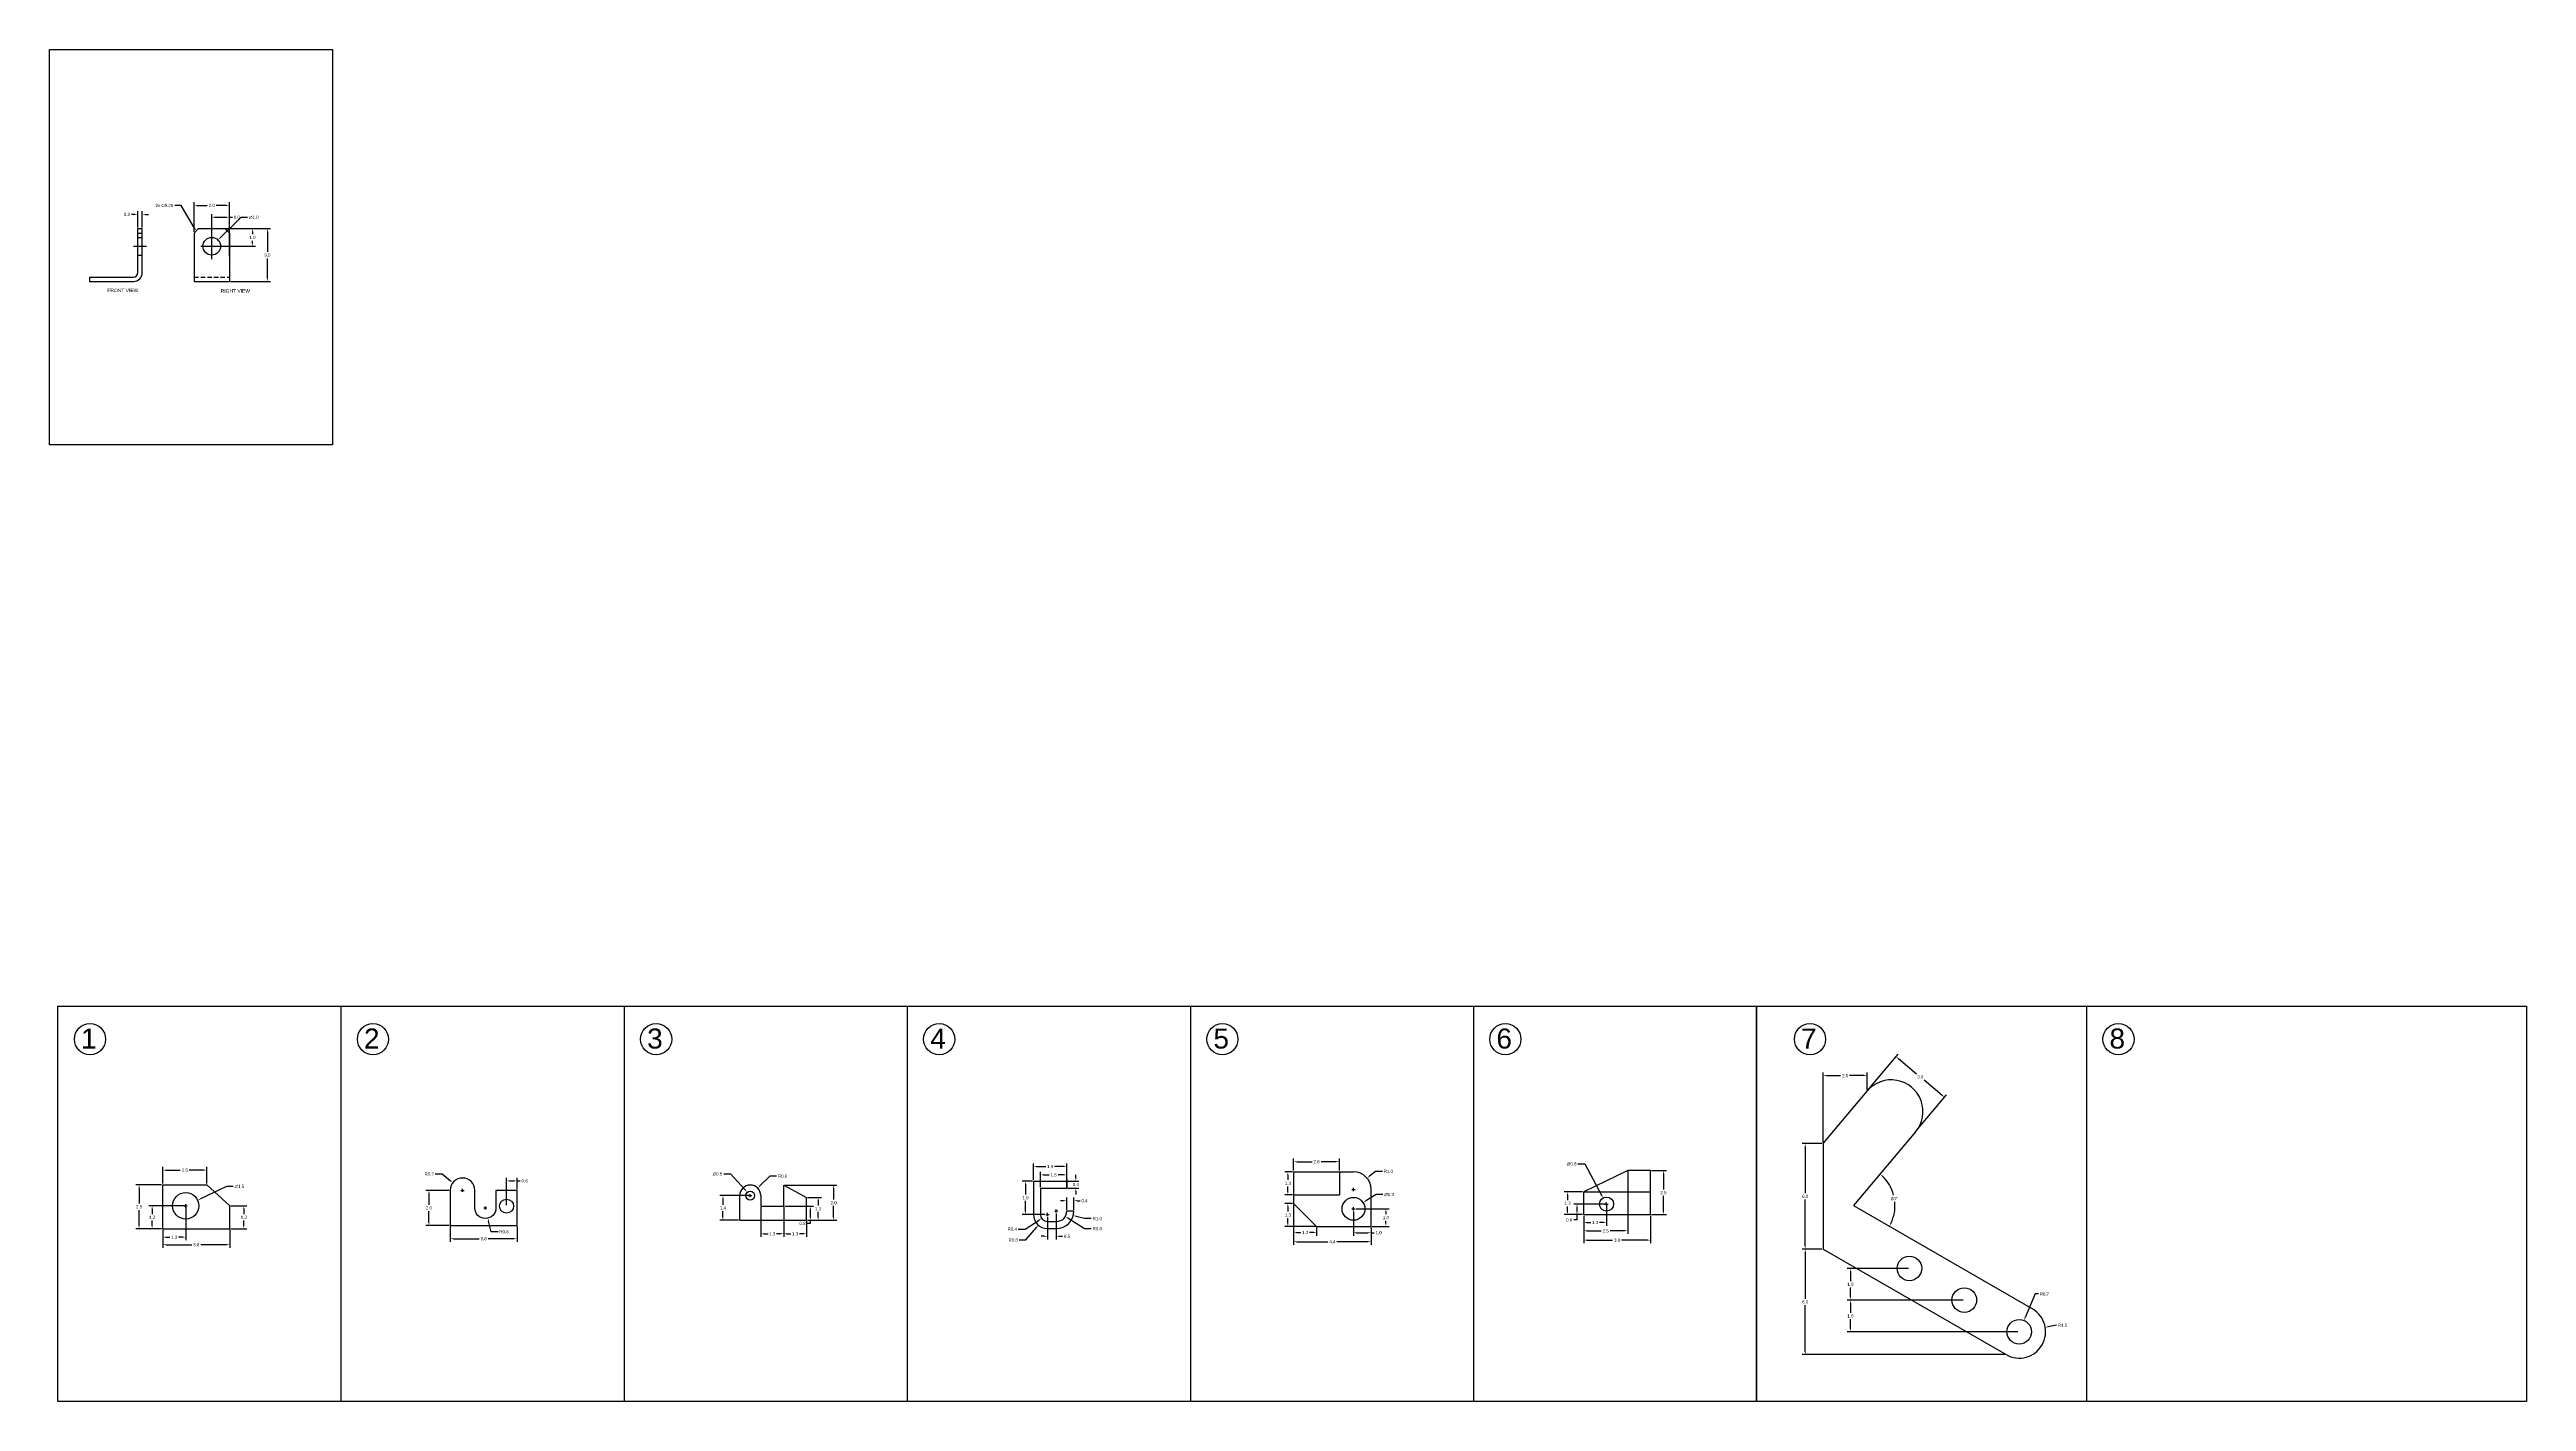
# Model space of a CAD drawing. Header units: inches. Extents: x 26 to 167, y 47 to 124.
import ezdxf
from ezdxf import colors
from ezdxf.entities.mleader import LeaderData, LeaderLine
from ezdxf.math import Vec2, Vec3

# ---------------------------------------------------------------- set-up
doc = ezdxf.new("R2010")
doc.units = ezdxf.units.IN
doc.header["$MEASUREMENT"] = 0
doc.linetypes.add('CENTER2', pattern=[1.125, 0.75, -0.125, 0.125, -0.125])
doc.linetypes.add('HIDDEN', pattern=[0.375, 0.25, -0.125])
for name, color, linetype in [('CENTER LINE', 2, 'Continuous'), ('DIM', 4, 'Continuous'), ('HIDDEN', 6, 'HIDDEN'), ('TEXT', 1, 'Continuous')]:
    doc.layers.add(name, color=color, linetype=linetype)
doc.styles.get("Standard").update_dxf_attribs({"font": 'arial.ttf'})
doc.dimstyles.get("Standard").update_dxf_attribs({"dimtxt": 0.18, "dimasz": 0.18, "dimexe": 0.18, "dimexo": 0.0625, "dimgap": 0.09, "dimtad": 0, "dimtih": 1, "dimtoh": 1, "dimdec": 1, "dimzin": 0, "dimdsep": 46, "dimtxsty": 'Standard', "dimcen": 0.09, "dimadec": 0, "dimazin": 0, "dimtfac": 1, "dimtdec": 1, "dimtofl": 0, "dimtmove": 0, "dimatfit": 3, "dimfxl": 1, "dimtolj": 1, "dimtzin": 0, "dimarcsym": 0})

# ---------------------------------------------------------------- blocks, each defined once
blk = doc.blocks.new('*D7')
at = {"layer": 'Defpoints', "color": 0, "transparency": 16777216}
for p in [(32.75, 56.63), (36.55, 56.63), (36.55, 55.72)]:
    blk.add_point(p, dxfattribs=at)
at = {"layer": 'DIM', "color": 0, "lineweight": -2, "transparency": 16777216}
for p, q in [((32.75, 56.56), (32.75, 55.54)), ((36.55, 56.56), (36.55, 55.54)), ((32.93, 55.72), (34.39, 55.72)), ((36.37, 55.72), (34.9, 55.72))]:
    blk.add_line(p, q, dxfattribs=at)
at = {"layer": 'DIM', "color": 0, "transparency": 16777216}
for points in [[(32.93, 55.75), (32.93, 55.69), (32.75, 55.72)], [(36.37, 55.75), (36.37, 55.69), (36.55, 55.72)]]:
    blk.add_solid(points, dxfattribs=at)
at = {"layer": 'DIM', "color": 0, "transparency": 16777216, "insert": (34.65, 55.72), "char_height": 0.18, "attachment_point": 5}
blk.add_mtext('\\A1;3.8', dxfattribs=at)
blk = doc.blocks.new('*D8')
at = {"layer": 'Defpoints', "color": 0, "transparency": 16777216}
for p in [(31.4, 59.13), (32.75, 59.13), (32.75, 56.63)]:
    blk.add_point(p, dxfattribs=at)
at = {"layer": 'DIM', "color": 0, "lineweight": -2, "transparency": 16777216}
for p, q in [((32.68, 59.13), (31.22, 59.13)), ((31.4, 58.95), (31.4, 58.06)), ((32.68, 56.63), (31.22, 56.63)), ((31.4, 56.81), (31.4, 57.69))]:
    blk.add_line(p, q, dxfattribs=at)
at = {"layer": 'DIM', "color": 0, "transparency": 16777216}
for points in [[(31.37, 58.95), (31.43, 58.95), (31.4, 59.13)], [(31.37, 56.81), (31.43, 56.81), (31.4, 56.63)]]:
    blk.add_solid(points, dxfattribs=at)
at = {"layer": 'DIM', "color": 0, "transparency": 16777216, "insert": (31.4, 57.88), "char_height": 0.18, "attachment_point": 5}
blk.add_mtext('\\A1;2.5', dxfattribs=at)
blk = doc.blocks.new('*D9')
at = {"layer": 'Defpoints', "color": 0, "transparency": 16777216}
for p in [(32.75, 59.13), (35.25, 59.96), (35.25, 59.13)]:
    blk.add_point(p, dxfattribs=at)
at = {"layer": 'DIM', "color": 0, "lineweight": -2, "transparency": 16777216}
for p, q in [((32.75, 59.19), (32.75, 60.14)), ((32.93, 59.96), (33.74, 59.96)), ((35.07, 59.96), (34.25, 59.96)), ((35.25, 59.19), (35.25, 60.14))]:
    blk.add_line(p, q, dxfattribs=at)
at = {"layer": 'DIM', "color": 0, "transparency": 16777216}
for points in [[(32.93, 59.99), (32.93, 59.93), (32.75, 59.96)], [(35.07, 59.99), (35.07, 59.93), (35.25, 59.96)]]:
    blk.add_solid(points, dxfattribs=at)
at = {"layer": 'DIM', "color": 0, "transparency": 16777216, "insert": (34, 59.96), "char_height": 0.18, "attachment_point": 5}
blk.add_mtext('\\A1;2.5', dxfattribs=at)
blk = doc.blocks.new('*D10')
at = {"layer": 'Defpoints', "color": 0, "transparency": 16777216}
for p in [(36.55, 57.93), (36.55, 56.63), (37.35, 56.63)]:
    blk.add_point(p, dxfattribs=at)
at = {"layer": 'DIM', "color": 0, "lineweight": -2, "transparency": 16777216}
for p, q in [((36.61, 57.93), (37.53, 57.93)), ((37.35, 57.75), (37.35, 57.46)), ((36.61, 56.63), (37.53, 56.63)), ((37.35, 56.81), (37.35, 57.09))]:
    blk.add_line(p, q, dxfattribs=at)
at = {"layer": 'DIM', "color": 0, "transparency": 16777216}
for points in [[(37.32, 57.75), (37.38, 57.75), (37.35, 57.93)], [(37.32, 56.81), (37.38, 56.81), (37.35, 56.63)]]:
    blk.add_solid(points, dxfattribs=at)
at = {"layer": 'DIM', "color": 0, "transparency": 16777216, "insert": (37.35, 57.28), "char_height": 0.18, "attachment_point": 5}
blk.add_mtext('\\A1;1.3', dxfattribs=at)
blk = doc.blocks.new('*D11')
at = {"layer": 'Defpoints', "color": 0, "transparency": 16777216}
for p in [(34.05, 57.93), (32.75, 56.63), (32.75, 56.15)]:
    blk.add_point(p, dxfattribs=at)
at = {"layer": 'DIM', "color": 0, "lineweight": -2, "transparency": 16777216}
for p, q in [((34.05, 57.86), (34.05, 55.97)), ((32.75, 56.56), (32.75, 55.97)), ((32.93, 56.15), (33.15, 56.15)), ((33.87, 56.15), (33.64, 56.15))]:
    blk.add_line(p, q, dxfattribs=at)
at = {"layer": 'DIM', "color": 0, "transparency": 16777216}
for points in [[(32.93, 56.18), (32.93, 56.12), (32.75, 56.15)], [(33.87, 56.18), (33.87, 56.12), (34.05, 56.15)]]:
    blk.add_solid(points, dxfattribs=at)
at = {"layer": 'DIM', "color": 0, "transparency": 16777216, "insert": (33.4, 56.15), "char_height": 0.18, "attachment_point": 5}
blk.add_mtext('\\A1;1.3', dxfattribs=at)
blk = doc.blocks.new('*D12')
at = {"layer": 'Defpoints', "color": 0, "transparency": 16777216}
for p in [(34.05, 57.93), (32.14, 56.63), (32.75, 56.63)]:
    blk.add_point(p, dxfattribs=at)
at = {"layer": 'DIM', "color": 0, "lineweight": -2, "transparency": 16777216}
for p, q in [((33.98, 57.93), (31.96, 57.93)), ((32.14, 57.75), (32.14, 57.46)), ((32.68, 56.63), (31.96, 56.63)), ((32.14, 56.81), (32.14, 57.09))]:
    blk.add_line(p, q, dxfattribs=at)
at = {"layer": 'DIM', "color": 0, "transparency": 16777216}
for points in [[(32.11, 57.75), (32.17, 57.75), (32.14, 57.93)], [(32.11, 56.81), (32.17, 56.81), (32.14, 56.63)]]:
    blk.add_solid(points, dxfattribs=at)
at = {"layer": 'DIM', "color": 0, "transparency": 16777216, "insert": (32.14, 57.28), "char_height": 0.18, "attachment_point": 5}
blk.add_mtext('\\A1;1.3', dxfattribs=at)
blk = doc.blocks.new('*D13')
at = {"layer": 'Defpoints', "color": 0, "transparency": 16777216}
for p in [(34.72, 58.25), (33.37, 57.6)]:
    blk.add_point(p, dxfattribs=at)
at = {"layer": 'DIM', "color": 0, "lineweight": -2, "transparency": 16777216}
for p, q in [((33.96, 57.93), (34.14, 57.93)), ((34.05, 57.84), (34.05, 58.02)), ((36.36, 59.03), (34.89, 58.32)), ((36.75, 59.03), (36.36, 59.03))]:
    blk.add_line(p, q, dxfattribs=at)
at = {"layer": 'DIM', "color": 0, "transparency": 16777216}
blk.add_solid([(34.87, 58.35), (34.9, 58.3), (34.72, 58.25)], dxfattribs=at)
at = {"layer": 'DIM', "color": 0, "transparency": 16777216, "insert": (37.1, 59.03), "char_height": 0.18, "attachment_point": 5}
blk.add_mtext('\\A1;∅1.5', dxfattribs=at)
blk = doc.blocks.new('*D14')
at = {"layer": 'Defpoints', "color": 0, "transparency": 16777216}
for p in [(64.58, 58.51), (66.13, 58.51), (65.53, 57.11)]:
    blk.add_point(p, dxfattribs=at)
at = {"layer": 'DIM', "color": 0, "lineweight": -2, "transparency": 16777216}
for p, q in [((66.07, 58.51), (64.4, 58.51)), ((64.58, 58.33), (64.58, 57.99)), ((65.47, 57.11), (64.4, 57.11)), ((64.58, 57.29), (64.58, 57.63))]:
    blk.add_line(p, q, dxfattribs=at)
at = {"layer": 'DIM', "color": 0, "transparency": 16777216}
for points in [[(64.55, 58.33), (64.61, 58.33), (64.58, 58.51)], [(64.55, 57.29), (64.61, 57.29), (64.58, 57.11)]]:
    blk.add_solid(points, dxfattribs=at)
at = {"layer": 'DIM', "color": 0, "transparency": 16777216, "insert": (64.58, 57.81), "char_height": 0.18, "attachment_point": 5}
blk.add_mtext('\\A1;1.4', dxfattribs=at)
blk = doc.blocks.new('*D15')
at = {"layer": 'Defpoints', "color": 0, "transparency": 16777216}
for p in [(66.73, 57.91), (68.03, 57.91), (68.03, 56.34)]:
    blk.add_point(p, dxfattribs=at)
at = {"layer": 'DIM', "color": 0, "lineweight": -2, "transparency": 16777216}
for p, q in [((66.73, 57.85), (66.73, 56.16)), ((68.03, 57.85), (68.03, 56.16)), ((66.91, 56.34), (67.14, 56.34)), ((67.85, 56.34), (67.63, 56.34))]:
    blk.add_line(p, q, dxfattribs=at)
at = {"layer": 'DIM', "color": 0, "transparency": 16777216}
for points in [[(66.91, 56.37), (66.91, 56.31), (66.73, 56.34)], [(67.85, 56.37), (67.85, 56.31), (68.03, 56.34)]]:
    blk.add_solid(points, dxfattribs=at)
at = {"layer": 'DIM', "color": 0, "transparency": 16777216, "insert": (67.38, 56.34), "char_height": 0.18, "attachment_point": 5}
blk.add_mtext('\\A1;1.3', dxfattribs=at)
blk = doc.blocks.new('*D16')
at = {"layer": 'Defpoints', "color": 0, "transparency": 16777216}
for p in [(68.03, 57.91), (68.03, 56.34), (69.33, 57.11)]:
    blk.add_point(p, dxfattribs=at)
at = {"layer": 'DIM', "color": 0, "lineweight": -2, "transparency": 16777216}
for p, q in [((68.03, 57.85), (68.03, 56.16)), ((68.21, 56.34), (68.44, 56.34)), ((69.15, 56.34), (68.93, 56.34)), ((69.33, 57.05), (69.33, 56.16))]:
    blk.add_line(p, q, dxfattribs=at)
at = {"layer": 'DIM', "color": 0, "transparency": 16777216}
for points in [[(68.21, 56.37), (68.21, 56.31), (68.03, 56.34)], [(69.15, 56.37), (69.15, 56.31), (69.33, 56.34)]]:
    blk.add_solid(points, dxfattribs=at)
at = {"layer": 'DIM', "color": 0, "transparency": 16777216, "insert": (68.68, 56.34), "char_height": 0.18, "attachment_point": 5}
blk.add_mtext('\\A1;1.3', dxfattribs=at)
blk = doc.blocks.new('*D17')
at = {"layer": 'Defpoints', "color": 0, "transparency": 16777216}
for p in [(69.33, 58.41), (69.99, 58.41), (69.33, 57.11)]:
    blk.add_point(p, dxfattribs=at)
at = {"layer": 'DIM', "color": 0, "lineweight": -2, "transparency": 16777216}
for p, q in [((69.39, 58.41), (70.17, 58.41)), ((69.99, 58.23), (69.99, 57.94)), ((69.39, 57.11), (70.17, 57.11)), ((69.99, 57.29), (69.99, 57.58))]:
    blk.add_line(p, q, dxfattribs=at)
at = {"layer": 'DIM', "color": 0, "transparency": 16777216}
for points in [[(69.96, 58.23), (70.02, 58.23), (69.99, 58.41)], [(69.96, 57.29), (70.02, 57.29), (69.99, 57.11)]]:
    blk.add_solid(points, dxfattribs=at)
at = {"layer": 'DIM', "color": 0, "transparency": 16777216, "insert": (69.99, 57.76), "char_height": 0.18, "attachment_point": 5}
blk.add_mtext('\\A1;1.3', dxfattribs=at)
blk = doc.blocks.new('*D18')
at = {"layer": 'Defpoints', "color": 0, "transparency": 16777216}
for p in [(68.03, 59.11), (70.87, 59.11), (69.33, 57.11)]:
    blk.add_point(p, dxfattribs=at)
at = {"layer": 'DIM', "color": 0, "lineweight": -2, "transparency": 16777216}
for p, q in [((68.09, 59.11), (71.05, 59.11)), ((70.87, 58.93), (70.87, 58.29)), ((70.87, 57.29), (70.87, 57.93)), ((69.39, 57.11), (71.05, 57.11))]:
    blk.add_line(p, q, dxfattribs=at)
at = {"layer": 'DIM', "color": 0, "transparency": 16777216}
for points in [[(70.84, 58.93), (70.9, 58.93), (70.87, 59.11)], [(70.84, 57.29), (70.9, 57.29), (70.87, 57.11)]]:
    blk.add_solid(points, dxfattribs=at)
at = {"layer": 'DIM', "color": 0, "transparency": 16777216, "insert": (70.87, 58.11), "char_height": 0.18, "attachment_point": 5}
blk.add_mtext('\\A1;2.0', dxfattribs=at)
blk = doc.blocks.new('*D19')
at = {"layer": 'Defpoints', "color": 0, "transparency": 16777216}
for p in [(68.03, 57.91), (69.33, 57.11), (69.54, 57.11)]:
    blk.add_point(p, dxfattribs=at)
at = {"layer": 'DIM', "color": 0, "lineweight": -2, "transparency": 16777216}
for p, q in [((68.09, 57.91), (69.72, 57.91)), ((69.54, 57.73), (69.54, 57.29)), ((69.54, 56.93), (69.36, 56.93)), ((69.39, 57.11), (69.72, 57.11)), ((69.54, 57.11), (69.54, 56.93))]:
    blk.add_line(p, q, dxfattribs=at)
at = {"layer": 'DIM', "color": 0, "transparency": 16777216}
for points in [[(69.51, 57.73), (69.57, 57.73), (69.54, 57.91)], [(69.51, 57.29), (69.57, 57.29), (69.54, 57.11)]]:
    blk.add_solid(points, dxfattribs=at)
at = {"layer": 'DIM', "color": 0, "transparency": 16777216, "insert": (69.1, 56.93), "char_height": 0.18, "attachment_point": 5}
blk.add_mtext('\\A1;0.8', dxfattribs=at)
blk = doc.blocks.new('*D20')
at = {"layer": 'Defpoints', "color": 0, "transparency": 16777216}
for p in [(66.13, 58.51), (66.56, 58.93)]:
    blk.add_point(p, dxfattribs=at)
at = {"layer": 'DIM', "color": 0, "lineweight": -2, "transparency": 16777216}
for p, q in [((67.24, 59.62), (66.68, 59.06)), ((67.63, 59.62), (67.24, 59.62)), ((66.04, 58.51), (66.22, 58.51)), ((66.13, 58.42), (66.13, 58.6))]:
    blk.add_line(p, q, dxfattribs=at)
at = {"layer": 'DIM', "color": 0, "transparency": 16777216}
blk.add_solid([(66.66, 59.08), (66.7, 59.04), (66.56, 58.93)], dxfattribs=at)
at = {"layer": 'DIM', "color": 0, "transparency": 16777216, "insert": (67.97, 59.62), "char_height": 0.18, "attachment_point": 5}
blk.add_mtext('\\A1;R0.6', dxfattribs=at)
blk = doc.blocks.new('*D21')
at = {"layer": 'Defpoints', "color": 0, "transparency": 16777216}
for p in [(65.96, 58.7), (66.3, 58.33)]:
    blk.add_point(p, dxfattribs=at)
at = {"layer": 'DIM', "color": 0, "lineweight": -2, "transparency": 16777216}
for p, q in [((64.62, 59.74), (65.01, 59.74)), ((65.01, 59.74), (65.84, 58.83)), ((66.04, 58.51), (66.22, 58.51)), ((66.13, 58.42), (66.13, 58.6))]:
    blk.add_line(p, q, dxfattribs=at)
at = {"layer": 'DIM', "color": 0, "transparency": 16777216}
blk.add_solid([(65.86, 58.85), (65.82, 58.81), (65.96, 58.7)], dxfattribs=at)
at = {"layer": 'DIM', "color": 0, "transparency": 16777216, "insert": (64.27, 59.74), "char_height": 0.18, "attachment_point": 5}
blk.add_mtext('\\A1;∅0.5', dxfattribs=at)
blk = doc.blocks.new('*D29')
at = {"layer": 'Defpoints', "color": 0, "transparency": 16777216}
for p in [(49.08, 56.81), (52.88, 56.81), (52.88, 56.06)]:
    blk.add_point(p, dxfattribs=at)
at = {"layer": 'DIM', "color": 0, "lineweight": -2, "transparency": 16777216}
for p, q in [((49.08, 56.75), (49.08, 55.88)), ((52.88, 56.75), (52.88, 55.88)), ((49.26, 56.06), (50.73, 56.06)), ((52.7, 56.06), (51.23, 56.06))]:
    blk.add_line(p, q, dxfattribs=at)
at = {"layer": 'DIM', "color": 0, "transparency": 16777216}
for points in [[(49.26, 56.09), (49.26, 56.03), (49.08, 56.06)], [(52.7, 56.09), (52.7, 56.03), (52.88, 56.06)]]:
    blk.add_solid(points, dxfattribs=at)
at = {"layer": 'DIM', "color": 0, "transparency": 16777216, "insert": (50.98, 56.06), "char_height": 0.18, "attachment_point": 5}
blk.add_mtext('\\A1;3.8', dxfattribs=at)
blk = doc.blocks.new('*D30')
at = {"layer": 'Defpoints', "color": 0, "transparency": 16777216}
for p in [(49.08, 58.81), (47.87, 56.81), (49.08, 56.81)]:
    blk.add_point(p, dxfattribs=at)
at = {"layer": 'DIM', "color": 0, "lineweight": -2, "transparency": 16777216}
for p, q in [((49.02, 58.81), (47.69, 58.81)), ((47.87, 58.63), (47.87, 57.99)), ((49.02, 56.81), (47.69, 56.81)), ((47.87, 56.99), (47.87, 57.63))]:
    blk.add_line(p, q, dxfattribs=at)
at = {"layer": 'DIM', "color": 0, "transparency": 16777216}
for points in [[(47.84, 58.63), (47.9, 58.63), (47.87, 58.81)], [(47.84, 56.99), (47.9, 56.99), (47.87, 56.81)]]:
    blk.add_solid(points, dxfattribs=at)
at = {"layer": 'DIM', "color": 0, "transparency": 16777216, "insert": (47.87, 57.81), "char_height": 0.18, "attachment_point": 5}
blk.add_mtext('\\A1;2.0', dxfattribs=at)
blk = doc.blocks.new('*D31')
at = {"layer": 'Defpoints', "color": 0, "transparency": 16777216}
for p in [(51.08, 57.81), (51.22, 57.23)]:
    blk.add_point(p, dxfattribs=at)
at = {"layer": 'DIM', "color": 0, "lineweight": -2, "transparency": 16777216}
for p, q in [((50.99, 57.81), (51.17, 57.81)), ((51.08, 57.72), (51.08, 57.9)), ((51.41, 56.46), (51.26, 57.05)), ((51.8, 56.46), (51.41, 56.46))]:
    blk.add_line(p, q, dxfattribs=at)
at = {"layer": 'DIM', "color": 0, "transparency": 16777216}
blk.add_solid([(51.29, 57.06), (51.24, 57.04), (51.22, 57.23)], dxfattribs=at)
at = {"layer": 'DIM', "color": 0, "transparency": 16777216, "insert": (52.14, 56.46), "char_height": 0.18, "attachment_point": 5}
blk.add_mtext('\\A1;R0.6', dxfattribs=at)
blk = doc.blocks.new('*D32')
at = {"layer": 'Defpoints', "color": 0, "transparency": 16777216}
for p in [(52.88, 59.35), (52.28, 57.91), (52.88, 58.81)]:
    blk.add_point(p, dxfattribs=at)
at = {"layer": 'DIM', "color": 0, "lineweight": -2, "transparency": 16777216}
for p, q in [((52.28, 57.97), (52.28, 59.53)), ((52.46, 59.35), (52.7, 59.35)), ((52.88, 58.87), (52.88, 59.53)), ((52.88, 59.35), (53.06, 59.35))]:
    blk.add_line(p, q, dxfattribs=at)
at = {"layer": 'DIM', "color": 0, "transparency": 16777216}
for points in [[(52.46, 59.38), (52.46, 59.32), (52.28, 59.35)], [(52.7, 59.38), (52.7, 59.32), (52.88, 59.35)]]:
    blk.add_solid(points, dxfattribs=at)
at = {"layer": 'DIM', "color": 0, "transparency": 16777216, "insert": (53.31, 59.35), "char_height": 0.18, "attachment_point": 5}
blk.add_mtext('\\A1;0.6', dxfattribs=at)
blk = doc.blocks.new('*D33')
at = {"layer": 'Defpoints', "color": 0, "transparency": 16777216}
for p in [(49.23, 59.25), (49.78, 58.81)]:
    blk.add_point(p, dxfattribs=at)
at = {"layer": 'DIM', "color": 0, "lineweight": -2, "transparency": 16777216}
for p, q in [((48.23, 59.74), (48.62, 59.74)), ((48.62, 59.74), (49.09, 59.36)), ((49.69, 58.81), (49.87, 58.81)), ((49.78, 58.72), (49.78, 58.9))]:
    blk.add_line(p, q, dxfattribs=at)
at = {"layer": 'DIM', "color": 0, "transparency": 16777216}
blk.add_solid([(49.11, 59.38), (49.07, 59.33), (49.23, 59.25)], dxfattribs=at)
at = {"layer": 'DIM', "color": 0, "transparency": 16777216, "insert": (47.89, 59.74), "char_height": 0.18, "attachment_point": 5}
blk.add_mtext('\\A1;R0.7', dxfattribs=at)
blk = doc.blocks.new('*D34')
at = {"layer": 'Defpoints', "color": 0, "transparency": 16777216}
for p in [(82.22, 59.34), (84.12, 60.16), (84.12, 59.34)]:
    blk.add_point(p, dxfattribs=at)
at = {"layer": 'DIM', "color": 0, "lineweight": -2, "transparency": 16777216}
for p, q in [((82.22, 59.4), (82.22, 60.34)), ((82.4, 60.16), (82.92, 60.16)), ((83.94, 60.16), (83.42, 60.16)), ((84.12, 59.4), (84.12, 60.34))]:
    blk.add_line(p, q, dxfattribs=at)
at = {"layer": 'DIM', "color": 0, "transparency": 16777216}
for points in [[(82.4, 60.19), (82.4, 60.13), (82.22, 60.16)], [(83.94, 60.19), (83.94, 60.13), (84.12, 60.16)]]:
    blk.add_solid(points, dxfattribs=at)
at = {"layer": 'DIM', "color": 0, "transparency": 16777216, "insert": (83.17, 60.16), "char_height": 0.18, "attachment_point": 5}
blk.add_mtext('\\A1;1.9', dxfattribs=at)
blk = doc.blocks.new('*D35')
at = {"layer": 'Defpoints', "color": 0, "transparency": 16777216}
for p in [(84.12, 59.69), (82.62, 58.94), (84.12, 58.94)]:
    blk.add_point(p, dxfattribs=at)
at = {"layer": 'DIM', "color": 0, "lineweight": -2, "transparency": 16777216}
for p, q in [((82.62, 59), (82.62, 59.87)), ((82.8, 59.69), (83.12, 59.69)), ((83.94, 59.69), (83.62, 59.69)), ((84.12, 59), (84.12, 59.87))]:
    blk.add_line(p, q, dxfattribs=at)
at = {"layer": 'DIM', "color": 0, "transparency": 16777216}
for points in [[(82.8, 59.72), (82.8, 59.66), (82.62, 59.69)], [(83.94, 59.72), (83.94, 59.66), (84.12, 59.69)]]:
    blk.add_solid(points, dxfattribs=at)
at = {"layer": 'DIM', "color": 0, "transparency": 16777216, "insert": (83.37, 59.69), "char_height": 0.18, "attachment_point": 5}
blk.add_mtext('\\A1;1.5', dxfattribs=at)
blk = doc.blocks.new('*D36')
at = {"layer": 'Defpoints', "color": 0, "transparency": 16777216}
for p in [(82.22, 59.34), (81.77, 57.44), (82.93, 57.44)]:
    blk.add_point(p, dxfattribs=at)
at = {"layer": 'DIM', "color": 0, "lineweight": -2, "transparency": 16777216}
for p, q in [((82.16, 59.34), (81.59, 59.34)), ((81.77, 59.16), (81.77, 58.57)), ((81.77, 57.62), (81.77, 58.21)), ((82.87, 57.44), (81.59, 57.44))]:
    blk.add_line(p, q, dxfattribs=at)
at = {"layer": 'DIM', "color": 0, "transparency": 16777216}
for points in [[(81.74, 59.16), (81.8, 59.16), (81.77, 59.34)], [(81.74, 57.62), (81.8, 57.62), (81.77, 57.44)]]:
    blk.add_solid(points, dxfattribs=at)
at = {"layer": 'DIM', "color": 0, "transparency": 16777216, "insert": (81.77, 58.39), "char_height": 0.18, "attachment_point": 5}
blk.add_mtext('\\A1;1.9', dxfattribs=at)
blk = doc.blocks.new('*D37')
at = {"layer": 'Defpoints', "color": 0, "transparency": 16777216}
for p in [(84.12, 59.34), (84.12, 58.94), (84.63, 58.94)]:
    blk.add_point(p, dxfattribs=at)
at = {"layer": 'DIM', "color": 0, "lineweight": -2, "transparency": 16777216}
for p, q in [((84.18, 59.34), (84.81, 59.34)), ((84.63, 59.52), (84.63, 59.7)), ((84.18, 58.94), (84.81, 58.94)), ((84.63, 58.76), (84.63, 58.58))]:
    blk.add_line(p, q, dxfattribs=at)
at = {"layer": 'DIM', "color": 0, "transparency": 16777216}
for points in [[(84.6, 59.52), (84.66, 59.52), (84.63, 59.34)], [(84.6, 58.76), (84.66, 58.76), (84.63, 58.94)]]:
    blk.add_solid(points, dxfattribs=at)
at = {"layer": 'DIM', "color": 0, "transparency": 16777216, "insert": (84.63, 59.14), "char_height": 0.18, "attachment_point": 5}
blk.add_mtext('\\A1;0.4', dxfattribs=at)
blk = doc.blocks.new('*D39')
at = {"layer": 'Defpoints', "color": 0, "transparency": 16777216}
for p in [(84.52, 58.22), (84.12, 57.64), (84.52, 57.64)]:
    blk.add_point(p, dxfattribs=at)
at = {"layer": 'DIM', "color": 0, "lineweight": -2, "transparency": 16777216}
for p, q in [((83.94, 58.22), (83.76, 58.22)), ((84.12, 57.7), (84.12, 58.4)), ((84.52, 57.7), (84.52, 58.4)), ((84.7, 58.22), (84.88, 58.22))]:
    blk.add_line(p, q, dxfattribs=at)
at = {"layer": 'DIM', "color": 0, "transparency": 16777216}
for points in [[(83.94, 58.25), (83.94, 58.19), (84.12, 58.22)], [(84.7, 58.25), (84.7, 58.19), (84.52, 58.22)]]:
    blk.add_solid(points, dxfattribs=at)
at = {"layer": 'DIM', "color": 0, "transparency": 16777216, "insert": (85.13, 58.22), "char_height": 0.18, "attachment_point": 5}
blk.add_mtext('\\A1;0.4', dxfattribs=at)
blk = doc.blocks.new('*D40')
at = {"layer": 'Defpoints', "color": 0, "transparency": 16777216}
for p in [(83.02, 57.35), (83.52, 57.55), (83.52, 56.2)]:
    blk.add_point(p, dxfattribs=at)
at = {"layer": 'DIM', "color": 0, "lineweight": -2, "transparency": 16777216}
for p, q in [((83.02, 57.29), (83.02, 56.02)), ((83.52, 57.49), (83.52, 56.02)), ((82.84, 56.2), (82.66, 56.2)), ((83.7, 56.2), (83.88, 56.2))]:
    blk.add_line(p, q, dxfattribs=at)
at = {"layer": 'DIM', "color": 0, "transparency": 16777216}
for points in [[(82.84, 56.23), (82.84, 56.17), (83.02, 56.2)], [(83.7, 56.23), (83.7, 56.17), (83.52, 56.2)]]:
    blk.add_solid(points, dxfattribs=at)
at = {"layer": 'DIM', "color": 0, "transparency": 16777216, "insert": (84.13, 56.2), "char_height": 0.18, "attachment_point": 5}
blk.add_mtext('\\A1;0.5', dxfattribs=at)
blk = doc.blocks.new('*D41')
at = {"layer": 'Defpoints', "color": 0, "transparency": 16777216}
for p in [(82.69, 57.22), (83.02, 57.44)]:
    blk.add_point(p, dxfattribs=at)
at = {"layer": 'DIM', "color": 0, "lineweight": -2, "transparency": 16777216}
for p, q in [((81.36, 56.61), (81.75, 56.61)), ((81.75, 56.61), (82.54, 57.12)), ((82.93, 57.44), (83.11, 57.44)), ((83.02, 57.35), (83.02, 57.53))]:
    blk.add_line(p, q, dxfattribs=at)
at = {"layer": 'DIM', "color": 0, "transparency": 16777216}
blk.add_solid([(82.52, 57.15), (82.55, 57.1), (82.69, 57.22)], dxfattribs=at)
at = {"layer": 'DIM', "color": 0, "transparency": 16777216, "insert": (81.02, 56.61), "char_height": 0.18, "attachment_point": 5}
blk.add_mtext('\\A1;R0.4', dxfattribs=at)
blk = doc.blocks.new('*D42')
at = {"layer": 'Defpoints', "color": 0, "transparency": 16777216}
for p in [(82.5, 56.83), (83.02, 57.44)]:
    blk.add_point(p, dxfattribs=at)
at = {"layer": 'DIM', "color": 0, "lineweight": -2, "transparency": 16777216}
for p, q in [((81.79, 55.99), (82.39, 56.69)), ((82.93, 57.44), (83.11, 57.44)), ((83.02, 57.35), (83.02, 57.53)), ((81.41, 55.99), (81.79, 55.99))]:
    blk.add_line(p, q, dxfattribs=at)
at = {"layer": 'DIM', "color": 0, "transparency": 16777216}
blk.add_solid([(82.36, 56.71), (82.41, 56.67), (82.5, 56.83)], dxfattribs=at)
at = {"layer": 'DIM', "color": 0, "transparency": 16777216, "insert": (81.07, 55.99), "char_height": 0.18, "attachment_point": 5}
blk.add_mtext('\\A1;R0.8', dxfattribs=at)
blk = doc.blocks.new('*D43')
at = {"layer": 'Defpoints', "color": 0, "transparency": 16777216}
for p in [(83.52, 57.64), (84.03, 57.32)]:
    blk.add_point(p, dxfattribs=at)
at = {"layer": 'DIM', "color": 0, "lineweight": -2, "transparency": 16777216}
for p, q in [((83.52, 57.55), (83.52, 57.73)), ((83.43, 57.64), (83.61, 57.64)), ((85.12, 56.63), (84.18, 57.22)), ((85.51, 56.63), (85.12, 56.63))]:
    blk.add_line(p, q, dxfattribs=at)
at = {"layer": 'DIM', "color": 0, "transparency": 16777216}
blk.add_solid([(84.2, 57.25), (84.16, 57.2), (84.03, 57.32)], dxfattribs=at)
at = {"layer": 'DIM', "color": 0, "transparency": 16777216, "insert": (85.85, 56.63), "char_height": 0.18, "attachment_point": 5}
blk.add_mtext('\\A1;R0.6', dxfattribs=at)
blk = doc.blocks.new('*D44')
at = {"layer": 'Defpoints', "color": 0, "transparency": 16777216}
for p in [(83.52, 57.64), (84.48, 57.38)]:
    blk.add_point(p, dxfattribs=at)
at = {"layer": 'DIM', "color": 0, "lineweight": -2, "transparency": 16777216}
for p, q in [((83.52, 57.55), (83.52, 57.73)), ((83.43, 57.64), (83.61, 57.64)), ((85.12, 57.2), (84.66, 57.33)), ((85.51, 57.2), (85.12, 57.2))]:
    blk.add_line(p, q, dxfattribs=at)
at = {"layer": 'DIM', "color": 0, "transparency": 16777216}
blk.add_solid([(84.67, 57.36), (84.65, 57.3), (84.48, 57.38)], dxfattribs=at)
at = {"layer": 'DIM', "color": 0, "transparency": 16777216, "insert": (85.85, 57.2), "char_height": 0.18, "attachment_point": 5}
blk.add_mtext('\\A1;R1.0', dxfattribs=at)
blk = doc.blocks.new('*D45')
at = {"layer": 'Defpoints', "color": 0, "transparency": 16777216}
for p in [(100.96, 58.11), (99.86, 57.42)]:
    blk.add_point(p, dxfattribs=at)
at = {"layer": 'DIM', "color": 0, "lineweight": -2, "transparency": 16777216}
for p, q in [((100.32, 57.76), (100.5, 57.76)), ((100.41, 57.67), (100.41, 57.85)), ((101.69, 58.57), (101.11, 58.21)), ((102.08, 58.57), (101.69, 58.57))]:
    blk.add_line(p, q, dxfattribs=at)
at = {"layer": 'DIM', "color": 0, "transparency": 16777216}
blk.add_solid([(101.1, 58.23), (101.13, 58.18), (100.96, 58.11)], dxfattribs=at)
at = {"layer": 'DIM', "color": 0, "transparency": 16777216, "insert": (102.43, 58.57), "char_height": 0.18, "attachment_point": 5}
blk.add_mtext('\\A1;∅1.3', dxfattribs=at)
blk = doc.blocks.new('*D46')
at = {"layer": 'Defpoints', "color": 0, "transparency": 16777216}
for p in [(101.18, 59.5), (100.41, 58.86)]:
    blk.add_point(p, dxfattribs=at)
at = {"layer": 'DIM', "color": 0, "lineweight": -2, "transparency": 16777216}
for p, q in [((101.66, 59.89), (101.32, 59.61)), ((102.05, 59.89), (101.66, 59.89)), ((100.32, 58.86), (100.5, 58.86)), ((100.41, 58.77), (100.41, 58.95))]:
    blk.add_line(p, q, dxfattribs=at)
at = {"layer": 'DIM', "color": 0, "transparency": 16777216}
blk.add_solid([(101.3, 59.64), (101.34, 59.59), (101.18, 59.5)], dxfattribs=at)
at = {"layer": 'DIM', "color": 0, "transparency": 16777216, "insert": (102.39, 59.89), "char_height": 0.18, "attachment_point": 5}
blk.add_mtext('\\A1;R1.0', dxfattribs=at)
blk = doc.blocks.new('*D47')
at = {"layer": 'Defpoints', "color": 0, "transparency": 16777216}
for p in [(97.01, 59.86), (99.61, 60.44), (99.61, 59.86)]:
    blk.add_point(p, dxfattribs=at)
at = {"layer": 'DIM', "color": 0, "lineweight": -2, "transparency": 16777216}
for p, q in [((97.01, 59.93), (97.01, 60.62)), ((99.61, 59.93), (99.61, 60.62)), ((97.19, 60.44), (98.06, 60.44)), ((99.43, 60.44), (98.57, 60.44))]:
    blk.add_line(p, q, dxfattribs=at)
at = {"layer": 'DIM', "color": 0, "transparency": 16777216}
for points in [[(97.19, 60.47), (97.19, 60.41), (97.01, 60.44)], [(99.43, 60.47), (99.43, 60.41), (99.61, 60.44)]]:
    blk.add_solid(points, dxfattribs=at)
at = {"layer": 'DIM', "color": 0, "transparency": 16777216, "insert": (98.31, 60.44), "char_height": 0.18, "attachment_point": 5}
blk.add_mtext('\\A1;2.6', dxfattribs=at)
blk = doc.blocks.new('*D48')
at = {"layer": 'Defpoints', "color": 0, "transparency": 16777216}
for p in [(97.01, 59.86), (96.68, 58.56), (97.01, 58.56)]:
    blk.add_point(p, dxfattribs=at)
at = {"layer": 'DIM', "color": 0, "lineweight": -2, "transparency": 16777216}
for p, q in [((96.95, 59.86), (96.5, 59.86)), ((96.68, 59.68), (96.68, 59.4)), ((96.95, 58.56), (96.5, 58.56)), ((96.68, 58.74), (96.68, 59.03))]:
    blk.add_line(p, q, dxfattribs=at)
at = {"layer": 'DIM', "color": 0, "transparency": 16777216}
for points in [[(96.65, 59.68), (96.71, 59.68), (96.68, 59.86)], [(96.65, 58.74), (96.71, 58.74), (96.68, 58.56)]]:
    blk.add_solid(points, dxfattribs=at)
at = {"layer": 'DIM', "color": 0, "transparency": 16777216, "insert": (96.68, 59.21), "char_height": 0.18, "attachment_point": 5}
blk.add_mtext('\\A1;1.3', dxfattribs=at)
blk = doc.blocks.new('*D49')
at = {"layer": 'Defpoints', "color": 0, "transparency": 16777216}
for p in [(97.01, 58.06), (96.68, 56.76), (98.31, 56.76)]:
    blk.add_point(p, dxfattribs=at)
at = {"layer": 'DIM', "color": 0, "lineweight": -2, "transparency": 16777216}
for p, q in [((96.95, 58.06), (96.5, 58.06)), ((96.68, 57.88), (96.68, 57.6)), ((98.25, 56.76), (96.5, 56.76)), ((96.68, 56.94), (96.68, 57.23))]:
    blk.add_line(p, q, dxfattribs=at)
at = {"layer": 'DIM', "color": 0, "transparency": 16777216}
for points in [[(96.65, 57.88), (96.71, 57.88), (96.68, 58.06)], [(96.65, 56.94), (96.71, 56.94), (96.68, 56.76)]]:
    blk.add_solid(points, dxfattribs=at)
at = {"layer": 'DIM', "color": 0, "transparency": 16777216, "insert": (96.68, 57.41), "char_height": 0.18, "attachment_point": 5}
blk.add_mtext('\\A1;1.3', dxfattribs=at)
blk = doc.blocks.new('*D50')
at = {"layer": 'Defpoints', "color": 0, "transparency": 16777216}
for p in [(97.01, 56.76), (97.01, 56.41), (98.31, 56.76)]:
    blk.add_point(p, dxfattribs=at)
at = {"layer": 'DIM', "color": 0, "lineweight": -2, "transparency": 16777216}
for p, q in [((97.01, 56.7), (97.01, 56.23)), ((97.19, 56.41), (97.42, 56.41)), ((98.13, 56.41), (97.91, 56.41)), ((98.31, 56.7), (98.31, 56.23))]:
    blk.add_line(p, q, dxfattribs=at)
at = {"layer": 'DIM', "color": 0, "transparency": 16777216}
for points in [[(97.19, 56.44), (97.19, 56.38), (97.01, 56.41)], [(98.13, 56.44), (98.13, 56.38), (98.31, 56.41)]]:
    blk.add_solid(points, dxfattribs=at)
at = {"layer": 'DIM', "color": 0, "transparency": 16777216, "insert": (97.66, 56.41), "char_height": 0.18, "attachment_point": 5}
blk.add_mtext('\\A1;1.3', dxfattribs=at)
blk = doc.blocks.new('*D51')
at = {"layer": 'Defpoints', "color": 0, "transparency": 16777216}
for p in [(97.01, 58.06), (101.41, 56.76), (101.41, 55.89)]:
    blk.add_point(p, dxfattribs=at)
at = {"layer": 'DIM', "color": 0, "lineweight": -2, "transparency": 16777216}
for p, q in [((97.01, 58), (97.01, 55.71)), ((101.41, 56.7), (101.41, 55.71)), ((97.19, 55.89), (98.95, 55.89)), ((101.23, 55.89), (99.47, 55.89))]:
    blk.add_line(p, q, dxfattribs=at)
at = {"layer": 'DIM', "color": 0, "transparency": 16777216}
for points in [[(97.19, 55.92), (97.19, 55.86), (97.01, 55.89)], [(101.23, 55.92), (101.23, 55.86), (101.41, 55.89)]]:
    blk.add_solid(points, dxfattribs=at)
at = {"layer": 'DIM', "color": 0, "transparency": 16777216, "insert": (99.21, 55.89), "char_height": 0.18, "attachment_point": 5}
blk.add_mtext('\\A1;4.4', dxfattribs=at)
blk = doc.blocks.new('*D52')
at = {"layer": 'Defpoints', "color": 0, "transparency": 16777216}
for p in [(100.41, 57.67), (101.41, 56.76), (101.41, 56.4)]:
    blk.add_point(p, dxfattribs=at)
at = {"layer": 'DIM', "color": 0, "lineweight": -2, "transparency": 16777216}
for p, q in [((100.41, 57.61), (100.41, 56.22)), ((100.59, 56.4), (101.23, 56.4)), ((101.41, 56.7), (101.41, 56.22)), ((101.41, 56.4), (101.59, 56.4))]:
    blk.add_line(p, q, dxfattribs=at)
at = {"layer": 'DIM', "color": 0, "transparency": 16777216}
for points in [[(100.59, 56.43), (100.59, 56.37), (100.41, 56.4)], [(101.23, 56.43), (101.23, 56.37), (101.41, 56.4)]]:
    blk.add_solid(points, dxfattribs=at)
at = {"layer": 'DIM', "color": 0, "transparency": 16777216, "insert": (101.84, 56.4), "char_height": 0.18, "attachment_point": 5}
blk.add_mtext('\\A1;1.0', dxfattribs=at)
blk = doc.blocks.new('*D53')
at = {"layer": 'Defpoints', "color": 0, "transparency": 16777216}
for p in [(100.5, 57.76), (101.41, 56.76), (102.25, 56.76)]:
    blk.add_point(p, dxfattribs=at)
at = {"layer": 'DIM', "color": 0, "lineweight": -2, "transparency": 16777216}
for p, q in [((100.56, 57.76), (102.43, 57.76)), ((101.47, 56.76), (102.43, 56.76)), ((102.25, 57.58), (102.25, 57.45)), ((102.25, 56.94), (102.25, 57.08))]:
    blk.add_line(p, q, dxfattribs=at)
at = {"layer": 'DIM', "color": 0, "transparency": 16777216}
for points in [[(102.22, 57.58), (102.28, 57.58), (102.25, 57.76)], [(102.22, 56.94), (102.28, 56.94), (102.25, 56.76)]]:
    blk.add_solid(points, dxfattribs=at)
at = {"layer": 'DIM', "color": 0, "transparency": 16777216, "insert": (102.25, 57.26), "char_height": 0.18, "attachment_point": 5}
blk.add_mtext('\\A1;1.0', dxfattribs=at)
blk = doc.blocks.new('*D67')
at = {"layer": 'Defpoints', "color": 0, "transparency": 16777216}
for p in [(127.1, 61.47), (126.08, 55.47), (127.1, 55.47)]:
    blk.add_point(p, dxfattribs=at)
at = {"layer": 'DIM', "color": 0, "lineweight": -2, "transparency": 16777216}
for p, q in [((127.03, 61.47), (125.9, 61.47)), ((126.08, 61.29), (126.08, 58.65)), ((126.08, 55.65), (126.08, 58.29)), ((127.03, 55.47), (125.9, 55.47))]:
    blk.add_line(p, q, dxfattribs=at)
at = {"layer": 'DIM', "color": 0, "transparency": 16777216}
for points in [[(126.05, 61.29), (126.11, 61.29), (126.08, 61.47)], [(126.05, 55.65), (126.11, 55.65), (126.08, 55.47)]]:
    blk.add_solid(points, dxfattribs=at)
at = {"layer": 'DIM', "color": 0, "transparency": 16777216, "insert": (126.08, 58.47), "char_height": 0.18, "attachment_point": 5}
blk.add_mtext('\\A1;6.0', dxfattribs=at)
blk = doc.blocks.new('*D68')
at = {"layer": 'Defpoints', "color": 0, "transparency": 16777216}
for p in [(129.6, 65.33), (129.6, 64.45), (127.1, 61.47)]:
    blk.add_point(p, dxfattribs=at)
at = {"layer": 'DIM', "color": 0, "lineweight": -2, "transparency": 16777216}
for p, q in [((127.1, 61.53), (127.1, 65.51)), ((127.28, 65.33), (128.09, 65.33)), ((129.42, 65.33), (128.6, 65.33)), ((129.6, 64.51), (129.6, 65.51))]:
    blk.add_line(p, q, dxfattribs=at)
at = {"layer": 'DIM', "color": 0, "transparency": 16777216}
for points in [[(127.28, 65.36), (127.28, 65.3), (127.1, 65.33)], [(129.42, 65.36), (129.42, 65.3), (129.6, 65.33)]]:
    blk.add_solid(points, dxfattribs=at)
at = {"layer": 'DIM', "color": 0, "transparency": 16777216, "insert": (128.35, 65.33), "char_height": 0.18, "attachment_point": 5}
blk.add_mtext('\\A1;2.5', dxfattribs=at)
blk = doc.blocks.new('*D64')
at = {"layer": 'Defpoints', "color": 0, "transparency": 16777216}
for p in [(129.6, 64.45), (134, 64.1), (132.35, 62.14)]:
    blk.add_point(p, dxfattribs=at)
at = {"layer": 'DIM', "color": 0, "lineweight": -2, "transparency": 16777216}
for p, q in [((129.64, 64.5), (131.36, 66.55)), ((131.38, 66.3), (132.4, 65.44)), ((133.86, 64.21), (132.84, 65.07)), ((132.39, 62.19), (134.11, 64.24))]:
    blk.add_line(p, q, dxfattribs=at)
at = {"layer": 'DIM', "color": 0, "transparency": 16777216}
for points in [[(131.4, 66.32), (131.36, 66.27), (131.24, 66.41)], [(133.88, 64.24), (133.84, 64.19), (134, 64.1)]]:
    blk.add_solid(points, dxfattribs=at)
at = {"layer": 'DIM', "color": 0, "transparency": 16777216, "insert": (132.62, 65.26), "char_height": 0.18, "attachment_point": 5}
blk.add_mtext('\\A1;3.6', dxfattribs=at)
blk = doc.blocks.new('*D69')
at = {"layer": 'Defpoints', "color": 0, "transparency": 16777216}
for p in [(127.1, 55.47), (126.08, 49.47), (137.49, 49.47)]:
    blk.add_point(p, dxfattribs=at)
at = {"layer": 'DIM', "color": 0, "lineweight": -2, "transparency": 16777216}
for p, q in [((127.03, 55.47), (125.9, 55.47)), ((126.08, 55.29), (126.08, 52.65)), ((126.08, 49.65), (126.08, 52.29)), ((137.42, 49.47), (125.9, 49.47))]:
    blk.add_line(p, q, dxfattribs=at)
at = {"layer": 'DIM', "color": 0, "transparency": 16777216}
for points in [[(126.05, 55.29), (126.11, 55.29), (126.08, 55.47)], [(126.05, 49.65), (126.11, 49.65), (126.08, 49.47)]]:
    blk.add_solid(points, dxfattribs=at)
at = {"layer": 'DIM', "color": 0, "transparency": 16777216, "insert": (126.08, 52.47), "char_height": 0.18, "attachment_point": 5}
blk.add_mtext('\\A1;6.0', dxfattribs=at)
blk = doc.blocks.new('*D70')
at = {"layer": 'Defpoints', "color": 0, "transparency": 16777216}
for p in [(128.65, 52.57), (135.12, 52.57), (138.24, 50.77)]:
    blk.add_point(p, dxfattribs=at)
at = {"layer": 'DIM', "color": 0, "lineweight": -2, "transparency": 16777216}
for p, q in [((135.06, 52.57), (128.47, 52.57)), ((128.65, 52.39), (128.65, 51.85)), ((138.17, 50.77), (128.47, 50.77)), ((128.65, 50.95), (128.65, 51.49))]:
    blk.add_line(p, q, dxfattribs=at)
at = {"layer": 'DIM', "color": 0, "transparency": 16777216}
for points in [[(128.62, 52.39), (128.68, 52.39), (128.65, 52.57)], [(128.62, 50.95), (128.68, 50.95), (128.65, 50.77)]]:
    blk.add_solid(points, dxfattribs=at)
at = {"layer": 'DIM', "color": 0, "transparency": 16777216, "insert": (128.65, 51.67), "char_height": 0.18, "attachment_point": 5}
blk.add_mtext('\\A1;1.8', dxfattribs=at)
blk = doc.blocks.new('*D71')
at = {"layer": 'Defpoints', "color": 0, "transparency": 16777216}
for p in [(128.65, 54.37), (132, 54.37), (135.12, 52.57)]:
    blk.add_point(p, dxfattribs=at)
at = {"layer": 'DIM', "color": 0, "lineweight": -2, "transparency": 16777216}
for p, q in [((131.94, 54.37), (128.47, 54.37)), ((128.65, 54.19), (128.65, 53.65)), ((135.06, 52.57), (128.47, 52.57)), ((128.65, 52.75), (128.65, 53.29))]:
    blk.add_line(p, q, dxfattribs=at)
at = {"layer": 'DIM', "color": 0, "transparency": 16777216}
for points in [[(128.62, 54.19), (128.68, 54.19), (128.65, 54.37)], [(128.62, 52.75), (128.68, 52.75), (128.65, 52.57)]]:
    blk.add_solid(points, dxfattribs=at)
at = {"layer": 'DIM', "color": 0, "transparency": 16777216, "insert": (128.65, 53.47), "char_height": 0.18, "attachment_point": 5}
blk.add_mtext('\\A1;1.8', dxfattribs=at)
blk = doc.blocks.new('*D72')
at = {"layer": 'Defpoints', "color": 0, "transparency": 16777216}
for p in [(132.35, 62.14), (128.83, 57.94), (128.83, 57.94), (131.17, 57.8), (138.99, 52.07)]:
    blk.add_point(p, dxfattribs=at)
at = {"layer": 'DIM', "color": 0, "lineweight": -2, "transparency": 16777216}
for start, end in [(14.5407, 45.6095), (334.3905, 5.522)]:
    blk.add_arc((128.83, 57.94), 2.35, start, end, dxfattribs=at)
at = {"layer": 'DIM', "color": 0, "transparency": 16777216}
for points in [[(130.45, 59.59), (130.49, 59.64), (130.34, 59.74)], [(130.97, 56.91), (130.92, 56.93), (130.86, 56.76)]]:
    blk.add_solid(points, dxfattribs=at)
at = {"layer": 'DIM', "color": 0, "transparency": 16777216, "insert": (131.14, 58.34), "char_height": 0.18, "attachment_point": 5}
blk.add_mtext('\\A1;80°', dxfattribs=at)
blk = doc.blocks.new('*D65')
at = {"layer": 'Defpoints', "color": 0, "transparency": 16777216}
for p in [(138.24, 50.77), (139.71, 51.03)]:
    blk.add_point(p, dxfattribs=at)
at = {"layer": 'DIM', "color": 0, "lineweight": -2, "transparency": 16777216}
blk.add_line((140.36, 51.14), (139.89, 51.06), dxfattribs=at)
at = {"layer": 'DIM', "color": 0, "transparency": 16777216}
blk.add_solid([(139.89, 51.09), (139.9, 51.03), (139.71, 51.03)], dxfattribs=at)
at = {"layer": 'DIM', "color": 0, "transparency": 16777216, "insert": (140.7, 51.14), "char_height": 0.18, "attachment_point": 5}
blk.add_mtext('\\A1;R1.5', dxfattribs=at)
blk = doc.blocks.new('*D66')
at = {"layer": 'Defpoints', "color": 0, "transparency": 16777216}
for p in [(138.24, 50.77), (138.51, 51.42)]:
    blk.add_point(p, dxfattribs=at)
at = {"layer": 'DIM', "color": 0, "lineweight": -2, "transparency": 16777216}
for p, q in [((139.15, 52.92), (138.58, 51.58)), ((139.33, 52.92), (139.15, 52.92))]:
    blk.add_line(p, q, dxfattribs=at)
at = {"layer": 'DIM', "color": 0, "transparency": 16777216}
blk.add_solid([(138.55, 51.59), (138.61, 51.57), (138.51, 51.42)], dxfattribs=at)
at = {"layer": 'DIM', "color": 0, "transparency": 16777216, "insert": (139.67, 52.92), "char_height": 0.18, "attachment_point": 5}
blk.add_mtext('\\A1;R0.7', dxfattribs=at)
blk = doc.blocks.new('*D73')
at = {"layer": 'Defpoints', "color": 0, "transparency": 16777216}
for p in [(113.49, 57.43), (117.29, 57.43), (117.29, 55.98)]:
    blk.add_point(p, dxfattribs=at)
at = {"layer": 'DIM', "color": 0, "lineweight": -2, "transparency": 16777216}
for p, q in [((113.49, 57.36), (113.49, 55.8)), ((117.29, 57.36), (117.29, 55.8)), ((113.67, 55.98), (115.13, 55.98)), ((117.11, 55.98), (115.64, 55.98))]:
    blk.add_line(p, q, dxfattribs=at)
at = {"layer": 'DIM', "color": 0, "transparency": 16777216}
for points in [[(113.67, 56.01), (113.67, 55.95), (113.49, 55.98)], [(117.11, 56.01), (117.11, 55.95), (117.29, 55.98)]]:
    blk.add_solid(points, dxfattribs=at)
at = {"layer": 'DIM', "color": 0, "transparency": 16777216, "insert": (115.39, 55.98), "char_height": 0.18, "attachment_point": 5}
blk.add_mtext('\\A1;3.8', dxfattribs=at)
blk = doc.blocks.new('*D74')
at = {"layer": 'Defpoints', "color": 0, "transparency": 16777216}
for p in [(115.99, 58.73), (113.49, 57.43), (113.49, 56.51)]:
    blk.add_point(p, dxfattribs=at)
at = {"layer": 'DIM', "color": 0, "lineweight": -2, "transparency": 16777216}
for p, q in [((115.99, 58.66), (115.99, 56.33)), ((113.49, 57.36), (113.49, 56.33)), ((113.67, 56.51), (114.48, 56.51)), ((115.81, 56.51), (114.99, 56.51))]:
    blk.add_line(p, q, dxfattribs=at)
at = {"layer": 'DIM', "color": 0, "transparency": 16777216}
for points in [[(113.67, 56.54), (113.67, 56.48), (113.49, 56.51)], [(115.81, 56.54), (115.81, 56.48), (115.99, 56.51)]]:
    blk.add_solid(points, dxfattribs=at)
at = {"layer": 'DIM', "color": 0, "transparency": 16777216, "insert": (114.74, 56.51), "char_height": 0.18, "attachment_point": 5}
blk.add_mtext('\\A1;2.5', dxfattribs=at)
blk = doc.blocks.new('*D75')
at = {"layer": 'Defpoints', "color": 0, "transparency": 16777216}
for p in [(114.79, 58.03), (113.49, 57.43), (114.79, 56.98)]:
    blk.add_point(p, dxfattribs=at)
at = {"layer": 'DIM', "color": 0, "lineweight": -2, "transparency": 16777216}
for p, q in [((114.79, 57.96), (114.79, 56.8)), ((113.49, 57.36), (113.49, 56.8)), ((113.67, 56.98), (113.89, 56.98)), ((114.61, 56.98), (114.38, 56.98))]:
    blk.add_line(p, q, dxfattribs=at)
at = {"layer": 'DIM', "color": 0, "transparency": 16777216}
for points in [[(113.67, 57.01), (113.67, 56.95), (113.49, 56.98)], [(114.61, 57.01), (114.61, 56.95), (114.79, 56.98)]]:
    blk.add_solid(points, dxfattribs=at)
at = {"layer": 'DIM', "color": 0, "transparency": 16777216, "insert": (114.14, 56.98), "char_height": 0.18, "attachment_point": 5}
blk.add_mtext('\\A1;1.3', dxfattribs=at)
blk = doc.blocks.new('*D76')
at = {"layer": 'Defpoints', "color": 0, "transparency": 16777216}
for p in [(113.49, 58.73), (112.57, 57.43), (113.49, 57.43)]:
    blk.add_point(p, dxfattribs=at)
at = {"layer": 'DIM', "color": 0, "lineweight": -2, "transparency": 16777216}
for p, q in [((113.43, 58.73), (112.39, 58.73)), ((112.57, 58.55), (112.57, 58.26)), ((112.57, 57.61), (112.57, 57.9)), ((113.43, 57.43), (112.39, 57.43))]:
    blk.add_line(p, q, dxfattribs=at)
at = {"layer": 'DIM', "color": 0, "transparency": 16777216}
for points in [[(112.54, 58.55), (112.6, 58.55), (112.57, 58.73)], [(112.54, 57.61), (112.6, 57.61), (112.57, 57.43)]]:
    blk.add_solid(points, dxfattribs=at)
at = {"layer": 'DIM', "color": 0, "transparency": 16777216, "insert": (112.57, 58.08), "char_height": 0.18, "attachment_point": 5}
blk.add_mtext('\\A1;1.3', dxfattribs=at)
blk = doc.blocks.new('*D77')
at = {"layer": 'Defpoints', "color": 0, "transparency": 16777216}
for p in [(113.11, 58.03), (114.79, 58.03), (113.49, 57.43)]:
    blk.add_point(p, dxfattribs=at)
at = {"layer": 'DIM', "color": 0, "lineweight": -2, "transparency": 16777216}
for p, q in [((114.73, 58.03), (112.93, 58.03)), ((113.11, 57.85), (113.11, 57.61)), ((113.43, 57.43), (112.93, 57.43)), ((113.11, 57.13), (112.93, 57.13)), ((113.11, 57.43), (113.11, 57.13))]:
    blk.add_line(p, q, dxfattribs=at)
at = {"layer": 'DIM', "color": 0, "transparency": 16777216}
for points in [[(113.08, 57.85), (113.14, 57.85), (113.11, 58.03)], [(113.08, 57.61), (113.14, 57.61), (113.11, 57.43)]]:
    blk.add_solid(points, dxfattribs=at)
at = {"layer": 'DIM', "color": 0, "transparency": 16777216, "insert": (112.67, 57.13), "char_height": 0.18, "attachment_point": 5}
blk.add_mtext('\\A1;0.6', dxfattribs=at)
blk = doc.blocks.new('*D78')
at = {"layer": 'Defpoints', "color": 0, "transparency": 16777216}
for p in [(117.29, 59.93), (118.02, 59.93), (117.29, 57.43)]:
    blk.add_point(p, dxfattribs=at)
at = {"layer": 'DIM', "color": 0, "lineweight": -2, "transparency": 16777216}
for p, q in [((117.35, 59.93), (118.2, 59.93)), ((118.02, 59.75), (118.02, 58.86)), ((118.02, 57.61), (118.02, 58.5)), ((117.35, 57.43), (118.2, 57.43))]:
    blk.add_line(p, q, dxfattribs=at)
at = {"layer": 'DIM', "color": 0, "transparency": 16777216}
for points in [[(117.99, 59.75), (118.05, 59.75), (118.02, 59.93)], [(117.99, 57.61), (118.05, 57.61), (118.02, 57.43)]]:
    blk.add_solid(points, dxfattribs=at)
at = {"layer": 'DIM', "color": 0, "transparency": 16777216, "insert": (118.02, 58.68), "char_height": 0.18, "attachment_point": 5}
blk.add_mtext('\\A1;2.5', dxfattribs=at)
blk = doc.blocks.new('*D79')
at = {"layer": 'Defpoints', "color": 0, "transparency": 16777216}
for p in [(114.6, 58.38), (114.98, 57.68)]:
    blk.add_point(p, dxfattribs=at)
at = {"layer": 'DIM', "color": 0, "lineweight": -2, "transparency": 16777216}
for p, q in [((113.16, 60.31), (113.55, 60.31)), ((113.55, 60.31), (114.51, 58.54)), ((114.7, 58.03), (114.88, 58.03)), ((114.79, 57.94), (114.79, 58.12))]:
    blk.add_line(p, q, dxfattribs=at)
at = {"layer": 'DIM', "color": 0, "transparency": 16777216}
blk.add_solid([(114.54, 58.55), (114.48, 58.52), (114.6, 58.38)], dxfattribs=at)
at = {"layer": 'DIM', "color": 0, "transparency": 16777216, "insert": (112.81, 60.31), "char_height": 0.18, "attachment_point": 5}
blk.add_mtext('\\A1;∅0.8', dxfattribs=at)
blk = doc.blocks.new('*U112')
at = {"layer": 'CENTER LINE', "color": 0, "linetype": 'CENTER2', "transparency": 16777216}
for p, q in [((-0.62, 0), (-0.1, 0)), ((0, 0.1), (0, 0.62)), ((0.1, 0), (0.62, 0)), ((0, -0.74), (0, -0.1))]:
    blk.add_line(p, q, dxfattribs=at)
at = {"layer": 'CENTER LINE', "color": 0, "linetype": 'Continuous', "transparency": 16777216}
for p, q in [((-0.05, 0), (0.05, 0)), ((0, -0.05), (0, 0.05))]:
    blk.add_line(p, q, dxfattribs=at)
blk = doc.blocks.new('*D113')
at = {"layer": 'Defpoints', "color": 0, "transparency": 16777216}
for p in [(31.33, 114.29), (31.33, 113.48), (31.58, 113.48)]:
    blk.add_point(p, dxfattribs=at)
at = {"layer": 'DIM', "color": 0, "lineweight": -2, "transparency": 16777216}
for p, q in [((31.15, 114.29), (30.97, 114.29)), ((31.33, 113.54), (31.33, 114.47)), ((31.58, 113.54), (31.58, 114.47)), ((31.76, 114.29), (31.94, 114.29))]:
    blk.add_line(p, q, dxfattribs=at)
at = {"layer": 'DIM', "color": 0, "transparency": 16777216}
for points in [[(31.15, 114.32), (31.15, 114.26), (31.33, 114.29)], [(31.76, 114.32), (31.76, 114.26), (31.58, 114.29)]]:
    blk.add_solid(points, dxfattribs=at)
at = {"layer": 'DIM', "color": 0, "transparency": 16777216, "insert": (30.71, 114.29), "char_height": 0.18, "attachment_point": 5}
blk.add_mtext('\\A1;0.3', dxfattribs=at)
blk = doc.blocks.new('*D114')
at = {"layer": 'Defpoints', "color": 0, "transparency": 16777216}
for p in [(36.53, 114.8), (34.53, 113.23), (36.53, 113.23)]:
    blk.add_point(p, dxfattribs=at)
at = {"layer": 'DIM', "color": 0, "lineweight": -2, "transparency": 16777216}
for p, q in [((34.53, 113.29), (34.53, 114.98)), ((34.71, 114.8), (35.27, 114.8)), ((36.35, 114.8), (35.78, 114.8)), ((36.53, 113.29), (36.53, 114.98))]:
    blk.add_line(p, q, dxfattribs=at)
at = {"layer": 'DIM', "color": 0, "transparency": 16777216}
for points in [[(34.71, 114.83), (34.71, 114.77), (34.53, 114.8)], [(36.35, 114.83), (36.35, 114.77), (36.53, 114.8)]]:
    blk.add_solid(points, dxfattribs=at)
at = {"layer": 'DIM', "color": 0, "transparency": 16777216, "insert": (35.53, 114.8), "char_height": 0.18, "attachment_point": 5}
blk.add_mtext('\\A1;2.0', dxfattribs=at)
blk = doc.blocks.new('*D115')
at = {"layer": 'Defpoints', "color": 0, "transparency": 16777216}
for p in [(36.53, 114.13), (35.53, 112.48), (36.53, 111.85)]:
    blk.add_point(p, dxfattribs=at)
at = {"layer": 'DIM', "color": 0, "lineweight": -2, "transparency": 16777216}
for p, q in [((35.53, 112.54), (35.53, 114.31)), ((35.71, 114.13), (36.35, 114.13)), ((36.53, 111.91), (36.53, 114.31)), ((36.53, 114.13), (36.71, 114.13))]:
    blk.add_line(p, q, dxfattribs=at)
at = {"layer": 'DIM', "color": 0, "transparency": 16777216}
for points in [[(35.71, 114.16), (35.71, 114.1), (35.53, 114.13)], [(36.35, 114.16), (36.35, 114.1), (36.53, 114.13)]]:
    blk.add_solid(points, dxfattribs=at)
at = {"layer": 'DIM', "color": 0, "transparency": 16777216, "insert": (36.95, 114.13), "char_height": 0.18, "attachment_point": 5}
blk.add_mtext('\\A1;1.0', dxfattribs=at)
blk = doc.blocks.new('*D116')
at = {"layer": 'Defpoints', "color": 0, "transparency": 16777216}
for p in [(35.53, 113.48), (37.84, 113.48), (35.53, 112.48)]:
    blk.add_point(p, dxfattribs=at)
at = {"layer": 'DIM', "color": 0, "lineweight": -2, "transparency": 16777216}
for p, q in [((35.59, 113.48), (38.02, 113.48)), ((37.84, 113.3), (37.84, 113.16)), ((37.84, 112.66), (37.84, 112.79)), ((35.59, 112.48), (38.02, 112.48))]:
    blk.add_line(p, q, dxfattribs=at)
at = {"layer": 'DIM', "color": 0, "transparency": 16777216}
for points in [[(37.81, 113.3), (37.87, 113.3), (37.84, 113.48)], [(37.81, 112.66), (37.87, 112.66), (37.84, 112.48)]]:
    blk.add_solid(points, dxfattribs=at)
at = {"layer": 'DIM', "color": 0, "transparency": 16777216, "insert": (37.84, 112.98), "char_height": 0.18, "attachment_point": 5}
blk.add_mtext('\\A1;1.0', dxfattribs=at)
blk = doc.blocks.new('*D117')
at = {"layer": 'Defpoints', "color": 0, "transparency": 16777216}
for p in [(36.53, 113.48), (38.69, 113.48), (36.53, 110.48)]:
    blk.add_point(p, dxfattribs=at)
at = {"layer": 'DIM', "color": 0, "lineweight": -2, "transparency": 16777216}
for p, q in [((36.59, 113.48), (38.87, 113.48)), ((38.69, 113.3), (38.69, 112.16)), ((38.69, 110.66), (38.69, 111.79)), ((36.59, 110.48), (38.87, 110.48))]:
    blk.add_line(p, q, dxfattribs=at)
at = {"layer": 'DIM', "color": 0, "transparency": 16777216}
for points in [[(38.66, 113.3), (38.72, 113.3), (38.69, 113.48)], [(38.66, 110.66), (38.72, 110.66), (38.69, 110.48)]]:
    blk.add_solid(points, dxfattribs=at)
at = {"layer": 'DIM', "color": 0, "transparency": 16777216, "insert": (38.69, 111.98), "char_height": 0.18, "attachment_point": 5}
blk.add_mtext('\\A1;3.0', dxfattribs=at)
blk = doc.blocks.new('*D118')
at = {"layer": 'Defpoints', "color": 0, "transparency": 16777216}
for p in [(35.88, 112.83), (35.17, 112.12)]:
    blk.add_point(p, dxfattribs=at)
at = {"layer": 'DIM', "color": 0, "lineweight": -2, "transparency": 16777216}
for p, q in [((37.18, 114.12), (36.01, 112.96)), ((37.57, 114.12), (37.18, 114.12)), ((35.44, 112.48), (35.62, 112.48)), ((35.53, 112.39), (35.53, 112.57))]:
    blk.add_line(p, q, dxfattribs=at)
at = {"layer": 'DIM', "color": 0, "transparency": 16777216}
blk.add_solid([(35.99, 112.98), (36.03, 112.94), (35.88, 112.83)], dxfattribs=at)
at = {"layer": 'DIM', "color": 0, "transparency": 16777216, "insert": (37.92, 114.12), "char_height": 0.18, "attachment_point": 5}
blk.add_mtext('\\A1;∅1.0', dxfattribs=at)

msp = doc.modelspace()

# ---------------------------------------------------------------- linework, layer by layer
for p, q in [((31.33, 110.98), (31.33, 113.48)), ((31.33, 113.48), (31.58, 113.48)), ((31.33, 113.23), (31.58, 113.23)), ((31.58, 110.98), (31.58, 113.48)), ((31.58, 113.48), (31.58, 113.48)), ((34.53, 113.23), (34.78, 113.48)), ((34.53, 113.23), (34.53, 110.48)), ((34.78, 113.48), (36.28, 113.48)), ((36.53, 113.23), (36.28, 113.48)), ((36.53, 113.23), (36.53, 110.48)), ((28.58, 110.73), (31.08, 110.73)), ((28.58, 110.73), (28.58, 110.48)), ((28.58, 110.48), (31.08, 110.48)), ((31.08, 110.48), (31.08, 110.48)), ((34.53, 110.48), (36.53, 110.48)), ((127.1, 61.47), (129.6, 64.45)), ((132.35, 62.14), (128.83, 57.94)), ((32.75, 56.63), (32.75, 59.13)), ((32.75, 59.13), (35.25, 59.13)), ((32.75, 56.63), (32.75, 59.13)), ((35.25, 59.13), (36.55, 57.93)), ((82.22, 59.34), (84.12, 59.34)), ((82.22, 59.34), (82.22, 57.44)), ((84.12, 59.43), (84.12, 59.34)), ((84.12, 59.34), (84.12, 58.94)), ((97.01, 59.86), (100.41, 59.86)), ((97.01, 59.86), (97.01, 58.06)), ((99.61, 59.86), (99.61, 58.56)), ((115.99, 59.93), (113.49, 58.73)), ((117.29, 59.93), (115.99, 59.93)), ((115.99, 59.93), (115.99, 58.73)), ((117.29, 57.43), (117.29, 59.93)), ((117.29, 58.68), (117.29, 59.93)), ((36.55, 56.63), (36.55, 57.93)), ((65.53, 57.11), (65.53, 58.51)), ((66.73, 58.51), (66.73, 57.91)), ((66.73, 57.91), (68.03, 57.91)), ((68.03, 57.91), (68.03, 59.11)), ((68.03, 59.11), (69.33, 58.41)), ((69.33, 57.11), (69.33, 58.41)), ((82.62, 58.94), (84.12, 58.94)), ((82.62, 58.94), (82.62, 57.44)), ((97.01, 58.56), (99.61, 58.56)), ((98.31, 56.76), (97.01, 58.06)), ((101.41, 56.76), (101.41, 58.86)), ((113.49, 57.43), (113.49, 58.73)), ((113.49, 58.73), (117.29, 58.73)), ((32.75, 56.63), (36.55, 56.63)), ((65.53, 57.11), (69.33, 57.11)), ((83.02, 57.04), (83.52, 57.04)), ((83.02, 56.64), (83.52, 56.64)), ((84.12, 57.64), (84.52, 57.64)), ((98.31, 56.76), (101.41, 56.76)), ((113.49, 57.43), (117.29, 57.43))]:
    msp.add_line(p, q)
for points in [[(127.1, 61.47), (127.1, 55.47), (137.49, 49.47)], [(128.83, 57.94), (138.99, 52.07)]]:
    msp.add_lwpolyline(points)
msp.add_lwpolyline([(52.88, 56.81), (52.88, 58.81), (51.68, 58.81), (51.68, 57.81, -1), (50.48, 57.81), (50.48, 58.81, 1), (49.08, 58.81), (49.08, 56.81)], format="xyb", close=True)
for centre, radius in [((35.53, 112.48), 0.5), ((28.61, 67.4), 0.886), ((28.61, 67.4), 0.886), ((44.69, 67.4), 0.886), ((60.78, 67.4), 0.886), ((76.87, 67.4), 0.886), ((92.96, 67.4), 0.886), ((109.04, 67.4), 0.886), ((126.35, 67.4), 0.886), ((143.88, 67.4), 0.886), ((34.05, 57.93), 0.75), ((52.28, 57.91), 0.4), ((66.13, 58.51), 0.25), ((100.41, 57.76), 0.65), ((114.79, 58.03), 0.4), ((132, 54.37), 0.7), ((135.12, 52.57), 0.7), ((138.24, 50.77), 0.7)]:
    msp.add_circle(centre, radius)
for centre, radius, start, end in [((31.08, 110.98), 0.5, 270, 0), ((31.08, 110.98), 0.25, 270, 0), ((130.97, 63.29), 1.8, 320, 140), ((100.41, 58.86), 1, 0, 90), ((66.13, 58.51), 0.6, 0, 180), ((83.02, 57.44), 0.8, 180, 270), ((83.02, 57.44), 0.4, 180, 270), ((83.52, 57.64), 1, 270, 0), ((83.52, 57.64), 0.6, 270, 0), ((138.24, 50.77), 1.5, 240, 60)]:
    msp.add_arc(centre, radius, start, end)
at = {"layer": 'CENTER LINE'}
msp.add_line((31.08, 112.48), (31.83, 112.48), dxfattribs=at)
at = {"layer": 'Defpoints', "color": 252, "true_color": 0x939598}
for points in [[(167.06, 46.81), (26.79, 46.81), (26.79, 69.28), (167.06, 69.28)], [(42.87, 69.28), (42.87, 46.81)], [(58.96, 69.28), (58.96, 46.81)], [(75.05, 69.28), (75.05, 46.81)], [(91.14, 69.28), (91.14, 46.81)], [(107.22, 69.28), (107.22, 46.81)], [(142.06, 69.28), (142.06, 46.81)], [(167.06, 69.28), (167.06, 46.81)]]:
    msp.add_lwpolyline(points, dxfattribs=at)
at = {"layer": 'Defpoints'}
msp.add_lwpolyline([(123.31, 69.28), (142.06, 69.28), (142.06, 46.81), (123.31, 46.81)], close=True, dxfattribs=at)
at = {"layer": 'DIM', "color": 252, "true_color": 0x939598}
for points in [[(42.4, 101.19), (26.31, 101.19), (26.31, 123.66), (42.4, 123.66)], [(42.4, 123.66), (42.4, 101.19)], [(123.31, 69.28), (123.31, 46.81)]]:
    msp.add_lwpolyline(points, dxfattribs=at)
at = {"layer": 'HIDDEN'}
for p, q in [((31.33, 112.98), (31.58, 112.98)), ((31.33, 111.98), (31.58, 111.98)), ((34.53, 110.73), (36.53, 110.73))]:
    msp.add_line(p, q, dxfattribs=at)

# ---------------------------------------------------------------- block references
at = {"layer": 'CENTER LINE', "linetype": 'CENTER2'}
msp.add_blockref('*U112', (35.53, 112.48), dxfattribs=at)

# ---------------------------------------------------------------- texts
for s, p in [('1', (28.1, 66.87)), ('1', (28.1, 66.87)), ('2', (44.18, 66.87)), ('3', (60.27, 66.87)), ('4', (76.36, 66.87)), ('5', (92.45, 66.87)), ('6', (108.53, 66.87)), ('7', (125.84, 66.87)), ('8', (143.37, 66.87))]:
    msp.add_text(s, height=1.14).set_placement(p)
at = {"layer": 'TEXT', "insert": (29.6, 110.07), "char_height": 0.2, "attachment_point": 1}
msp.add_mtext_dynamic_manual_height_columns('FRONT VIEW', width=2.1188, gutter_width=1, heights=[0], dxfattribs=at)
at = {"layer": 'TEXT', "insert": (36.04, 110.04), "char_height": 0.2, "attachment_point": 1}
msp.add_mtext('RIGHT VIEW', dxfattribs=at)

# ---------------------------------------------------------------- dimensions: what is measured, and where the dimension line sits
at = {"layer": 'DIM'}
for base, p1, p2, picture, middle in [((31.32813792, 114.29391722), (31.57813792, 113.47647467), (31.32813792, 113.47647467), '*D113', (30.7142839, 114.29391722)), ((36.53, 114.8), (34.53, 113.23), (36.53, 113.23), '*D114', (35.53, 114.8)), ((36.53, 114.13), (35.53, 112.48), (36.53, 111.85), '*D115', (36.95, 114.13)), ((129.6, 65.33), (127.1, 61.47), (129.6, 64.45), '*D68', (128.35, 65.33)), ((99.61, 60.44), (97.01, 59.86), (99.61, 59.86), '*D47', (98.31, 60.44)), ((35.25, 59.96), (32.75, 59.13), (35.25, 59.13), '*D9', (34, 59.96)), ((52.88, 59.35), (52.28, 57.91), (52.88, 58.81), '*D32', (53.31, 59.35)), ((84.12, 60.16), (82.22, 59.34), (84.12, 59.34), '*D34', (83.17, 60.16)), ((84.12, 59.69), (82.62, 58.94), (84.12, 58.94), '*D35', (83.37, 59.69)), ((68.03, 56.34), (69.33, 57.11), (68.03, 57.91), '*D16', (68.68, 56.34)), ((84.52, 58.22), (84.12, 57.64), (84.52, 57.64), '*D39', (85.13, 58.22)), ((101.41, 55.89), (97.01, 58.06), (101.41, 56.76), '*D51', (99.21, 55.89)), ((113.49, 56.51), (115.99, 58.73), (113.49, 57.43), '*D74', (114.74, 56.51)), ((114.79, 56.98), (113.49, 57.43), (114.79, 58.03), '*D75', (114.14, 56.98)), ((52.88, 56.06), (49.08, 56.81), (52.88, 56.81), '*D29', (50.98, 56.06)), ((83.52, 56.2), (83.02, 57.35), (83.52, 57.55), '*D40', (84.13, 56.2)), ((97.01, 56.41), (98.31, 56.76), (97.01, 56.76), '*D50', (97.66, 56.41)), ((101.41, 56.4), (100.41, 57.67), (101.41, 56.76), '*D52', (101.84, 56.4)), ((117.29, 55.98), (113.49, 57.43), (117.29, 57.43), '*D73', (115.39, 55.98))]:
    dim = msp.add_linear_dim(base=base, p1=p1, p2=p2, dimstyle='Standard', dxfattribs=at)
    dim.commit()
    dim.dimension.update_dxf_attribs({"geometry": picture, "text_midpoint": middle})
for p1, p2, picture, middle in [((35.17, 112.12), (35.88, 112.83), '*D118', (37.92, 114.12)), ((33.37, 57.6), (34.72, 58.25), '*D13', (37.1, 59.03)), ((66.3, 58.33), (65.96, 58.7), '*D21', (64.27, 59.74)), ((114.98, 57.68), (114.6, 58.38), '*D79', (112.81, 60.31)), ((99.86, 57.42), (100.96, 58.11), '*D45', (102.43, 58.57))]:
    dim = msp.add_diameter_dim_2p(p1=p1, p2=p2, dimstyle='Standard', dxfattribs=at)
    dim.commit()
    dim.dimension.update_dxf_attribs({"geometry": picture, "text_midpoint": middle, "dimtype": 163})
for base, p1, p2, picture, middle in [((37.84, 113.48), (35.53, 112.48), (35.53, 113.48), '*D116', (37.84, 112.98)), ((38.69, 113.48), (36.53, 110.48), (36.53, 113.48), '*D117', (38.69, 111.98)), ((126.08, 55.47), (127.1, 61.47), (127.1, 55.47), '*D67', (126.08, 58.47)), ((81.77, 57.44), (82.22, 59.34), (82.93, 57.44), '*D36', (81.77, 58.39)), ((84.63, 58.94), (84.12, 59.34), (84.12, 58.94), '*D37', (84.63, 59.14)), ((96.68, 58.56), (97.01, 59.86), (97.01, 58.56), '*D48', (96.68, 59.21)), ((118.02, 59.93), (117.29, 57.43), (117.29, 59.93), '*D78', (118.02, 58.68)), ((37.35, 56.63), (36.55, 57.93), (36.55, 56.63), '*D10', (37.35, 57.28)), ((47.87, 56.81), (49.08, 58.81), (49.08, 56.81), '*D30', (47.87, 57.81)), ((64.58, 58.51), (65.53, 57.11), (66.13, 58.51), '*D14', (64.58, 57.81)), ((70.87, 59.11), (69.33, 57.11), (68.03, 59.11), '*D18', (70.87, 58.11)), ((69.54, 57.11), (68.03, 57.91), (69.33, 57.11), '*D19', (69.1, 56.93)), ((69.99, 58.41), (69.33, 57.11), (69.33, 58.41), '*D17', (69.99, 57.76)), ((96.68, 56.76), (97.01, 58.06), (98.31, 56.76), '*D49', (96.68, 57.41)), ((102.25, 56.76), (100.5, 57.76), (101.41, 56.76), '*D53', (102.25, 57.26)), ((112.57, 57.43), (113.49, 58.73), (113.49, 57.43), '*D76', (112.57, 58.08)), ((126.08, 49.47), (127.1, 55.47), (137.49, 49.47), '*D69', (126.08, 52.47)), ((128.65, 54.37), (135.12, 52.57), (132, 54.37), '*D71', (128.65, 53.47)), ((128.65, 52.57), (138.24, 50.77), (135.12, 52.57), '*D70', (128.65, 51.67))]:
    dim = msp.add_linear_dim(base=base, p1=p1, p2=p2, angle=90, dimstyle='Standard', dxfattribs=at)
    dim.commit()
    dim.dimension.update_dxf_attribs({"geometry": picture, "text_midpoint": middle})
dim = msp.add_aligned_dim(p1=(129.6, 64.45), p2=(132.35, 62.14), distance=2.56, dimstyle='Standard', dxfattribs=at)
dim.commit()
dim.dimension.update_dxf_attribs({"geometry": '*D64', "text_midpoint": (132.62, 65.26)})
dim = msp.add_angular_dim_2l(base=(131.17, 57.8), line1=((128.83, 57.94), (138.99, 52.07)), line2=((132.35, 62.14), (128.83, 57.94)), dimstyle='Standard', dxfattribs=at)
dim.commit()
dim.dimension.update_dxf_attribs({"geometry": '*D72', "text_midpoint": (131.14, 58.34)})
for base, p1, p2, picture, middle in [((31.4, 59.13), (32.75, 56.63), (32.75, 59.13), '*D8', (31.4, 57.88)), ((32.14, 56.63), (34.05, 57.93), (32.75, 56.63), '*D12', (32.14, 57.28)), ((113.11, 58.03), (113.49, 57.43), (114.79, 58.03), '*D77', (112.67, 57.13))]:
    dim = msp.add_linear_dim(base=base, p1=p1, p2=p2, angle=90, dimstyle='Standard', dxfattribs=at)
    dim.commit()
    dim.dimension.update_dxf_attribs({"geometry": picture, "text_midpoint": middle, "dimtype": 160})
for center, mpoint, picture, middle in [((49.78, 58.81), (49.23, 59.25), '*D33', (47.89, 59.74)), ((66.13, 58.51), (66.56, 58.93), '*D20', (67.97, 59.62)), ((100.41, 58.86), (101.18, 59.5), '*D46', (102.39, 59.89)), ((51.08, 57.81), (51.22, 57.23), '*D31', (52.14, 56.46)), ((83.52, 57.64), (84.03, 57.32), '*D43', (85.85, 56.63)), ((83.52, 57.64), (84.48, 57.38), '*D44', (85.85, 57.2)), ((83.02, 57.44), (82.69, 57.22), '*D41', (81.02, 56.61)), ((83.02, 57.44), (82.5, 56.83), '*D42', (81.07, 55.99))]:
    dim = msp.add_radius_dim(center=center, mpoint=mpoint, dimstyle='Standard', dxfattribs=at)
    dim.commit()
    dim.dimension.update_dxf_attribs({"geometry": picture, "text_midpoint": middle, "dimtype": 164})
for base, p1, p2, picture, middle in [((32.75, 56.15), (34.05, 57.93), (32.75, 56.63), '*D11', (33.4, 56.15)), ((68.03, 56.34), (66.73, 57.91), (68.03, 57.91), '*D15', (67.38, 56.34)), ((36.55, 55.72), (32.75, 56.63), (36.55, 56.63), '*D7', (34.65, 55.72))]:
    dim = msp.add_linear_dim(base=base, p1=p1, p2=p2, dimstyle='Standard', dxfattribs=at)
    dim.commit()
    dim.dimension.update_dxf_attribs({"geometry": picture, "text_midpoint": middle, "dimtype": 160})
for mpoint, picture, middle in [((138.51, 51.42), '*D66', (139.67, 52.92)), ((139.71, 51.03), '*D65', (140.36, 51.14))]:
    dim = msp.add_radius_dim(center=(138.24, 50.77), mpoint=mpoint, dimstyle='Standard', override={"dimcen": 0}, dxfattribs=at)
    dim.commit()
    dim.dimension.update_dxf_attribs({"geometry": picture, "text_midpoint": middle, "dimtype": 164})

# ---------------------------------------------------------------- leaders
ml = msp.add_multileader_mtext('Standard', dxfattribs=at)
ml.set_content('2x C0.25', color=256)
ml.set_leader_properties()
ml.build(insert=Vec2(0, 0))
ml.multileader.update_dxf_attribs({"dogleg_length": 0.36, "arrow_head_size": 0.18})
ctx = ml.context
ctx.base_point, ctx.char_height, ctx.arrow_head_size, ctx.landing_gap_size, ctx.plane_origin = Vec3(32.26, 114.8), 0.18, 0.18, 0.09, Vec3(34.65, 113.35)
ctx.text_align_type = 2
notes = []
notes.append((ctx, [(0, (1, 1, 0), (33.79, 114.8), (-1, 0), 0.36, [(0, [(34.65, 113.35)], 0, [])])]))
ctx.mtext.insert, ctx.mtext.alignment, ctx.mtext.flow_direction = Vec3(33.34, 114.89), 3, 5
for ctx, leaders in notes:
    for number, flags, end, landing, length, lines in leaders:
        leader = LeaderData()
        leader.index, (leader.has_last_leader_line, leader.has_dogleg_vector, leader.attachment_direction) = number, flags
        leader.last_leader_point, leader.dogleg_vector, leader.dogleg_length = Vec3(end), Vec3(landing), length
        for number, points, colour, breaks in lines:
            line = LeaderLine()
            line.index, line.vertices, line.color, line.breaks = number, Vec3.list(points), colors.encode_raw_color(colour), breaks
            leader.lines.append(line)
        ctx.leaders.append(leader)

doc.saveas('drawing.dxf')
